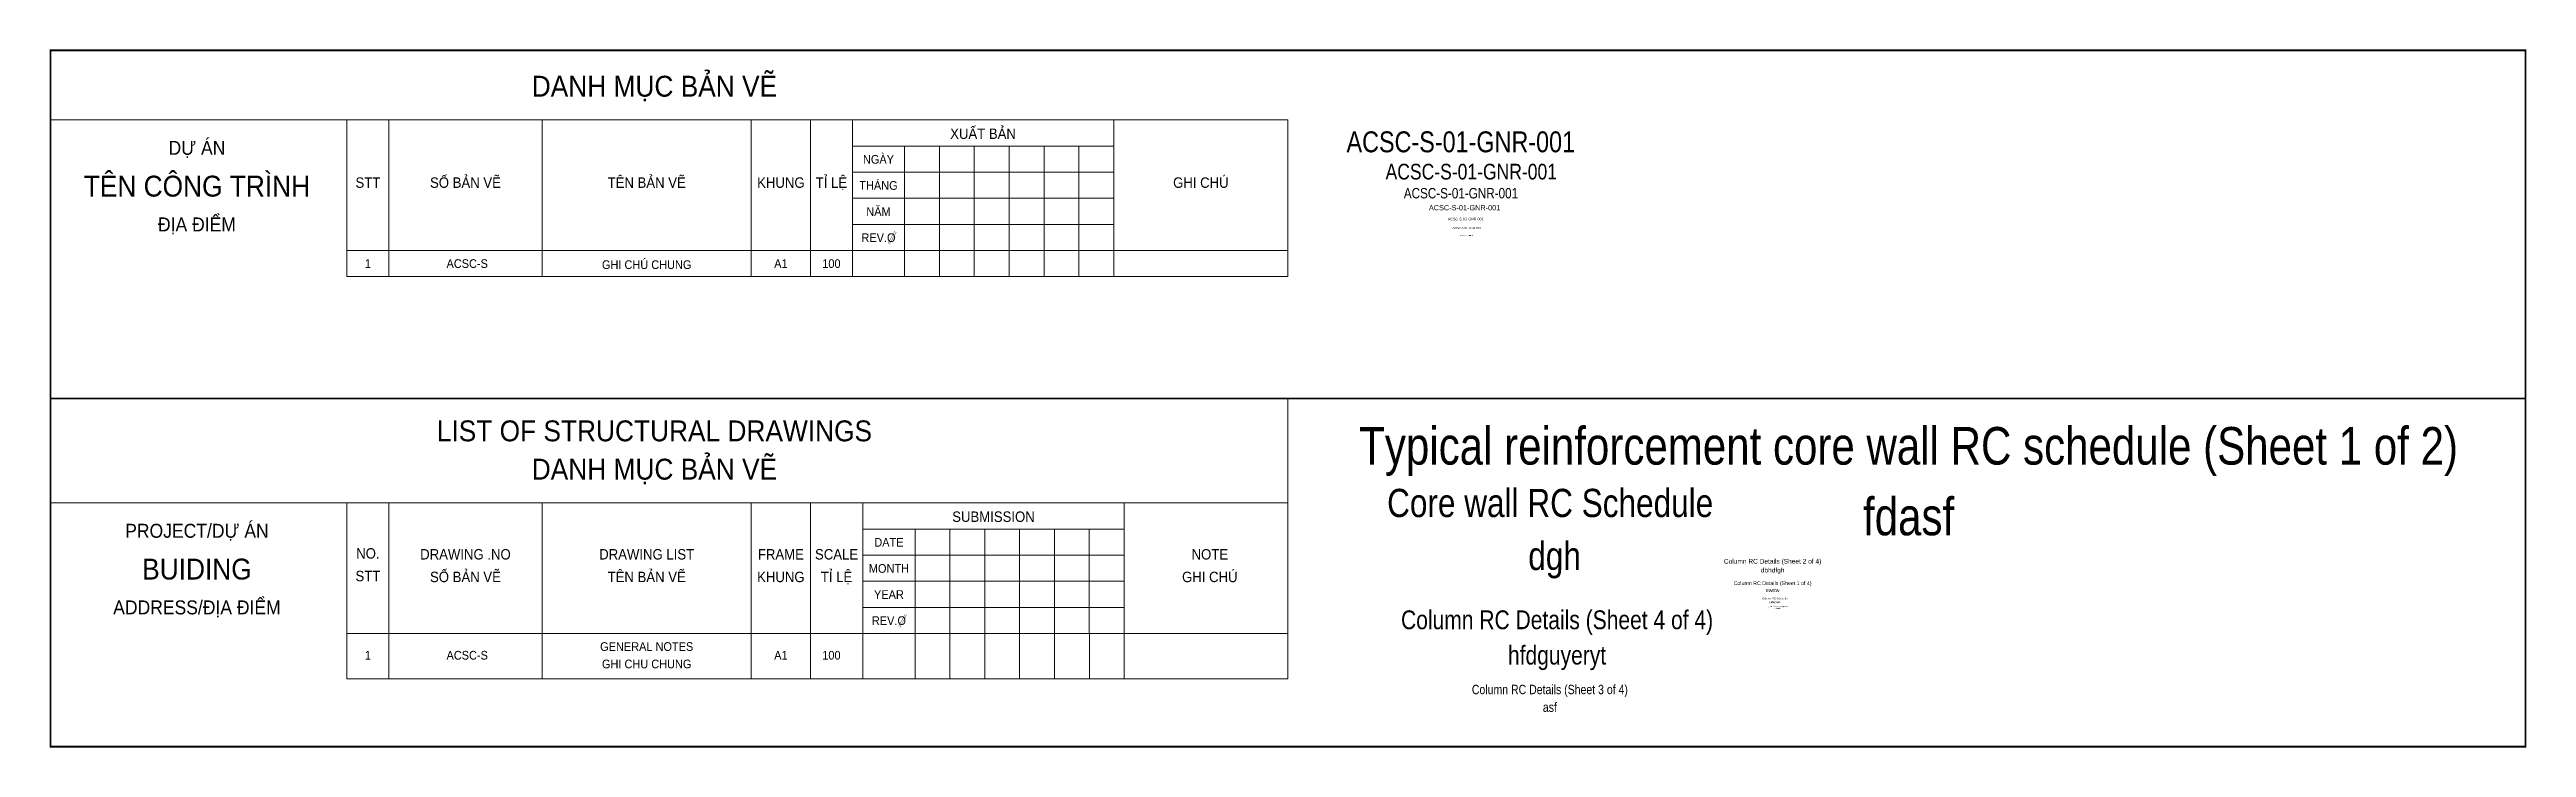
# Model space of a CAD drawing. Header units: millimetres. Extents: x 925681 to 1410834, y 71669 to 296428.
# Drawn here: x 1035284 to 1106351, y 232447 to 252497 of the extents above; entities that cross this region are included whole.
import ezdxf
from ezdxf.enums import TextEntityAlignment as Align

# ---------------------------------------------------------------- set-up
doc = ezdxf.new("R2010")
doc.units = ezdxf.units.MM
doc.header["$LTSCALE"] = 100
for name, color, linetype, lineweight in [('Ap0202_T', 141, 'Continuous', 25), ('Ap0206_K', 7, 'Continuous', 35), ('Ap0314_Kh', 253, 'Continuous', 15)]:
    doc.layers.add(name, color=color, linetype=linetype, lineweight=lineweight)
doc.styles.add('Ap_Vni-helve', font='', dxfattribs={"width": 0.8, "height": 1})
doc.styles.get('Ap_Vni-helve').set_extended_font_data('VNI-Helve')

msp = doc.modelspace()

# ---------------------------------------------------------------- texts
at = {"layer": 'Ap0314_Kh', "color": 243, "style": 'Ap_Vni-helve', "width": 0.9}
for s, p in [('DANH MUÏC BAÛN VEÕ', (1052639.1, 251142.4)), ('TEÂN COÂNG TRÌNH', (1039513.1, 248272.4)), ('DANH MUÏC BAÛN VEÕ', (1052639.1, 240142.4)), ('BUIDING', (1039513.1, 237272.4))]:
    msp.add_text(s, height=600, dxfattribs=at).set_placement(p, align=Align.CENTER)
at = {"layer": 'Ap0314_Kh', "style": 'Ap_Vni-helve', "width": 0.9}
for s, height, p in [('DÖÏ AÙN', 400, (1039513.1, 249472.4)), ('ÑÒA ÑIEÅM', 400, (1039513.1, 247272.4)), ('LIST OF STRUCTURAL DRAWINGS', 600, (1052639.1, 241242.4)), ('PROJECT/DÖÏ AÙN', 400, (1039513.1, 238472.4)), ('ADDRESS/ÑÒA ÑIEÅM', 400, (1039513.1, 236272.4))]:
    msp.add_text(s, height=height, dxfattribs=at).set_placement(p, align=Align.CENTER)

# ---------------------------------------------------------------- blocks, each defined once
blk = doc.blocks.new('KHUNGDANHMUC')
at = {"layer": 'Ap0202_T', "const_width": 10}
for points in [[(15722, 560), (15524, 204)], [(15764, 537), (15566, 180)]]:
    blk.add_lwpolyline(points, dxfattribs=at)
at = {"layer": 'Ap0206_K', "color": 130, "lineweight": 18}
for p, q in [((0, 3750), (0, 0)), ((0, 3750), (0, 0)), ((0, 3750), (27000, 3750)), ((1200, 3750), (1200, 0)), ((5600, 3750), (5600, 0)), ((11600, 3750), (11600, 0)), ((13300, 3750), (13300, 0)), ((14500, 3750), (14500, 0)), ((22000, 3750), (22000, 0)), ((27000, 3750), (27000, 0)), ((0, 0), (27000, 0))]:
    blk.add_line(p, q, dxfattribs=at)
at = {"layer": 'Ap0206_K', "color": 145, "lineweight": 18}
for p, q in [((14500, 3000), (22000, 3000)), ((16000, 3000), (16000, 0)), ((17000, 3000), (17000, 0)), ((18000, 3000), (18000, 0)), ((19000, 3000), (19000, 0)), ((20000, 3000), (20000, 0)), ((21000, 3000), (21000, 0)), ((14500, 2250), (22000, 2250)), ((14500, 1500), (22000, 1500)), ((14500, 750), (22000, 750))]:
    blk.add_line(p, q, dxfattribs=at)
at = {"layer": 'Ap0202_T', "style": 'Ap_Vni-helve', "width": 0.9}
for s, height, p in [('XUAÁT BAÛN', 300, (18250, 3205)), ('SOÁ BAÛN VEÕ', 300, (3400, 1801)), ('TEÂN BAÛN VEÕ', 300, (8600, 1801)), ('TÆ LEÄ', 300, (13900, 1801)), ('NGAØY', 250, (15250, 2494)), ('GHI CHUÙ', 300, (24500, 1801)), ('STT', 300, (600, 1801)), ('KHUNG', 300, (12450, 1801)), ('THAÙNG', 250, (15250, 1744)), ('NAÊM', 250, (15250, 994)), ('REV.O', 250, (15250, 244))]:
    blk.add_text(s, height=height, dxfattribs=at).set_placement(p, align=Align.CENTER)
blk = doc.blocks.new('VAV_DwgList_VIE')
at = {"layer": 'Ap0206_K', "color": 130, "lineweight": 18}
for p, q in [((0, 0), (0, -750)), ((1200, 0), (1200, -750)), ((5600, 0), (5600, -750)), ((11600, 0), (11600, -750)), ((13300, 0), (13300, -750)), ((14500, 0), (14500, -750)), ((22000, 0), (22000, -750)), ((27000, 0), (27000, -750))]:
    blk.add_line(p, q, dxfattribs=at)
at = {"layer": 'Ap0206_K', "color": 145, "lineweight": 18}
for p, q in [((0, 0), (27000, 0)), ((16000, 0), (16000, -750)), ((17000, 0), (17000, -750)), ((18000, 0), (18000, -750)), ((19000, 0), (19000, -750)), ((20000, 0), (20000, -750)), ((21000, 0), (21000, -750)), ((0, -750), (27000, -750))]:
    blk.add_line(p, q, dxfattribs=at)
at = {"layer": 'Ap0202_T', "style": 'Ap_Vni-helve', "width": 0.9}
for tag, p in [('STT', (600, -375)), ('SOHIEUBANVE', (3450, -375)), ('TENBANVE', (8600, -375)), ('KHUNG', (12450, -375)), ('TYLE', (13900, -375))]:
    blk.add_attdef(tag, text='', height=250, dxfattribs=at).set_placement(p, align=Align.MIDDLE)
blk = doc.blocks.new('VAV_DwgList_EN')
at = {"layer": 'Ap0206_K', "color": 130, "lineweight": 18}
for p, q in [((0, 0), (0, -1300)), ((1200, 0), (1200, -1300)), ((5600, 0), (5600, -1300)), ((11600, 0), (11600, -1300)), ((13300, 0), (13300, -1300)), ((14800, 0), (14800, -1300)), ((22300, 0), (22300, -1300)), ((27000, 0), (27000, -1300))]:
    blk.add_line(p, q, dxfattribs=at)
at = {"layer": 'Ap0206_K', "color": 145, "lineweight": 18}
for p, q in [((0, 0), (27000, 0)), ((16300, 0), (16300, -1300)), ((17300, 0), (17300, -1300)), ((18300, 0), (18300, -1300)), ((19300, 0), (19300, -1300)), ((20300, 0), (20300, -1300)), ((21300, 0), (21300, -1300)), ((0, -1300), (27000, -1300))]:
    blk.add_line(p, q, dxfattribs=at)
at = {"layer": 'Ap0202_T', "style": 'Ap_Vni-helve', "width": 0.9}
for tag, p in [('STT', (600, -625)), ('SOHIEUBANVE', (3450, -625)), ('TENANH', (8600, -375)), ('KHUNG', (12450, -625)), ('TYLE', (13900, -625))]:
    blk.add_attdef(tag, text='', height=250, dxfattribs=at).set_placement(p, align=Align.MIDDLE)
at = {"layer": 'Ap0202_T', "color": 243, "style": 'Ap_Vni-helve', "width": 0.9}
blk.add_attdef('TENVIET', text='', height=250, dxfattribs=at).set_placement((8600, -875), align=Align.MIDDLE)
blk = doc.blocks.new('blockkhungten')
at = {"layer": 'Ap0202_T', "const_width": 10}
for points in [[(58621, 25004), (58423, 24647)], [(58663, 24981), (58465, 24624)]]:
    blk.add_lwpolyline(points, dxfattribs=at)
at = {"layer": 'Ap0206_K', "color": 130, "lineweight": 18}
for p, q in [((42599, 28194), (42599, 24444)), ((42599, 28194), (69599, 28194)), ((43799, 28194), (43799, 24444)), ((48199, 28194), (48199, 24444)), ((54199, 28194), (54199, 24444)), ((55899, 28194), (55899, 24444)), ((57399, 28194), (57399, 24444)), ((64899, 28194), (64899, 24444)), ((69599, 28194), (69599, 24444)), ((42599, 24444), (69599, 24444))]:
    blk.add_line(p, q, dxfattribs=at)
at = {"layer": 'Ap0206_K', "color": 145, "lineweight": 18}
for p, q in [((57399, 27444), (64899, 27444)), ((58899, 27444), (58899, 24444)), ((59899, 27444), (59899, 24444)), ((60899, 27444), (60899, 24444)), ((61899, 27444), (61899, 24444)), ((62899, 27444), (62899, 24444)), ((63899, 27444), (63899, 24444)), ((57399, 26694), (64899, 26694)), ((57399, 25944), (64899, 25944)), ((57399, 25194), (64899, 25194))]:
    blk.add_line(p, q, dxfattribs=at)
at = {"layer": 'Ap0202_T', "style": 'Ap_Vni-helve', "width": 0.9}
for s, height, p in [('SUBMISSION', 300, (61149, 27649)), ('DATE', 250, (58149, 26938)), ('NO.', 300, (43199, 26595)), ('DRAWING .NO', 300, (45999, 26569)), ('SOÁ BAÛN VEÕ', 300, (45999, 25919)), ('DRAWING LIST', 300, (51199, 26569)), ('TEÂN BAÛN VEÕ', 300, (51199, 25919)), ('FRAME', 300, (55049, 26569)), ('SCALE', 300, (56647, 26569)), ('TÆ LEÄ', 300, (56647, 25919)), ('MONTH', 250, (58149, 26188)), ('GHI CHUÙ', 300, (67356, 25919)), ('NOTE', 300, (67356, 26569)), ('STT', 300, (43199, 25945)), ('KHUNG', 300, (55049, 25919)), ('YEAR', 250, (58149, 25438)), ('REV.O', 250, (58149, 24688))]:
    blk.add_text(s, height=height, dxfattribs=at).set_placement(p, align=Align.CENTER)
blk = doc.blocks.new('TENBANVE5')
at = {"layer": 'Ap0314_Kh', "color": 243, "style": 'Ap_Vni-helve', "width": 0.8}
blk.add_attdef('TIENGVIET5', text='', height=27, dxfattribs=at).set_placement((0, -25), align=Align.CENTER)
at = {"layer": 'Ap0314_Kh', "style": 'Ap_Vni-helve', "width": 0.8}
blk.add_attdef('TIENGANH5', text='', height=27, dxfattribs=at).set_placement((0, 25), align=Align.CENTER)
blk = doc.blocks.new('SOHIEU10')
at = {"layer": 'Ap0314_Kh', "style": 'Ap_Vni-helve', "width": 0.8}
blk.add_attdef('SOHIEU10', text='', height=30, dxfattribs=at).set_placement((0, 0), align=Align.CENTER)
blk = doc.blocks.new('TENBANVE10')
at = {"layer": 'Ap0314_Kh', "color": 243, "style": 'Ap_Vni-helve', "width": 0.8}
blk.add_attdef('TIENGVIET10', text='', height=54, dxfattribs=at).set_placement((0, -51), align=Align.CENTER)
at = {"layer": 'Ap0314_Kh', "style": 'Ap_Vni-helve', "width": 0.8}
blk.add_attdef('TIENGANH10', text='', height=54, dxfattribs=at).set_placement((0, 51), align=Align.CENTER)
blk = doc.blocks.new('SOHIEU20')
at = {"layer": 'Ap0314_Kh', "style": 'Ap_Vni-helve', "width": 0.8}
blk.add_attdef('SOHIEU20', text='', height=60, dxfattribs=at).set_placement((0, 0), align=Align.CENTER)
blk = doc.blocks.new('TENBANVE20')
at = {"layer": 'Ap0314_Kh', "color": 243, "style": 'Ap_Vni-helve', "width": 0.8}
blk.add_attdef('TIENGVIET20', text='', height=108, dxfattribs=at).set_placement((0, -101), align=Align.CENTER)
at = {"layer": 'Ap0314_Kh', "style": 'Ap_Vni-helve', "width": 0.8}
blk.add_attdef('TIENGANH20', text='', height=108, dxfattribs=at).set_placement((0, 101), align=Align.CENTER)
blk = doc.blocks.new('SOHIEU25')
at = {"layer": 'Ap0314_Kh', "style": 'Ap_Vni-helve', "width": 0.8}
blk.add_attdef('SOHIEU25', text='', height=75, dxfattribs=at).set_placement((0, 0), align=Align.CENTER)
blk = doc.blocks.new('TENBANVE25')
at = {"layer": 'Ap0314_Kh', "color": 243, "style": 'Ap_Vni-helve', "width": 0.8}
blk.add_attdef('TIENGVIET25', text='', height=135, dxfattribs=at).set_placement((0, -127), align=Align.CENTER)
at = {"layer": 'Ap0314_Kh', "style": 'Ap_Vni-helve', "width": 0.8}
blk.add_attdef('TIENGANH25', text='', height=135, dxfattribs=at).set_placement((0, 127), align=Align.CENTER)
blk = doc.blocks.new('SOHIEU50')
at = {"layer": 'Ap0314_Kh', "style": 'Ap_Vni-helve', "width": 0.8}
blk.add_attdef('SOHIEU50', text='', height=150, rotation=360, dxfattribs=at).set_placement((0, 0), align=Align.CENTER)
blk = doc.blocks.new('TENBANVE50')
at = {"layer": 'Ap0314_Kh', "color": 243, "style": 'Ap_Vni-helve', "width": 0.8}
blk.add_attdef('TIENGVIET50', text='', height=270, dxfattribs=at).set_placement((0, -254), align=Align.CENTER)
at = {"layer": 'Ap0314_Kh', "style": 'Ap_Vni-helve', "width": 0.8}
blk.add_attdef('TIENGANH50', text='', height=270, dxfattribs=at).set_placement((0, 254), align=Align.CENTER)
blk = doc.blocks.new('SOHIEU100')
at = {"layer": 'Ap0314_Kh', "style": 'Ap_Vni-helve', "width": 0.8}
blk.add_attdef('SOHIEU100', text='', height=500, rotation=360, dxfattribs=at).set_placement((0, 0), align=Align.CENTER)
blk = doc.blocks.new('TENBANVE100')
at = {"layer": 'Ap0314_Kh', "style": 'Ap_Vni-helve', "width": 0.8}
blk.add_attdef('TIENGANH100', text='', height=540, dxfattribs=at).set_placement((0, 207), align=Align.CENTER)
at = {"layer": 'Ap0314_Kh', "color": 243, "style": 'Ap_Vni-helve', "width": 0.8}
blk.add_attdef('TIENGVIET100', text='', height=540, dxfattribs=at).set_placement((0, -507), align=Align.CENTER)
blk = doc.blocks.new('SOHIEU150')
at = {"layer": 'Ap0314_Kh', "style": 'Ap_Vni-helve', "width": 0.8}
blk.add_attdef('SOHIEU150', text='', height=450, dxfattribs=at).set_placement((0, 0), align=Align.CENTER)
blk = doc.blocks.new('TENBANVE150')
at = {"layer": 'Ap0314_Kh', "style": 'Ap_Vni-helve', "width": 0.8}
blk.add_attdef('TIENGANH150', text='', height=810, dxfattribs=at).set_placement((0, 761), align=Align.CENTER)
at = {"layer": 'Ap0314_Kh', "color": 243, "style": 'Ap_Vni-helve', "width": 0.8}
blk.add_attdef('TIENGVIET150', text='', height=810, dxfattribs=at).set_placement((0, -761), align=Align.CENTER)
blk = doc.blocks.new('SOHIEU200')
at = {"layer": 'Ap0314_Kh', "style": 'Ap_Vni-helve', "width": 0.8}
blk.add_attdef('SOHIEU200', text='', height=600, dxfattribs=at).set_placement((0, 0), align=Align.CENTER)
blk = doc.blocks.new('TENBANVE200')
at = {"layer": 'Ap0314_Kh', "style": 'Ap_Vni-helve', "width": 0.8}
blk.add_attdef('TIENGANH200', text='', height=1080, dxfattribs=at).set_placement((0, 1015), align=Align.CENTER)
at = {"layer": 'Ap0314_Kh', "color": 243, "style": 'Ap_Vni-helve', "width": 0.8}
blk.add_attdef('TIENGVIET200', text='', height=1080, dxfattribs=at).set_placement((0, -1015), align=Align.CENTER)

# ---------------------------------------------------------------- linework, layer by layer
at = {"layer": 'Ap0206_K', "color": 130, "lineweight": 18}
for p, q in [((1035308.7, 250472.4), (1070817.5, 250472.4)), ((1070817.5, 242472.4), (1070817.5, 239472.4)), ((1035308.7, 239472.4), (1070817.5, 239472.4))]:
    msp.add_line(p, q, dxfattribs=at)
at = {"layer": 'Defpoints', "const_width": 50}
for points in [[(1035308.7, 252472.4), (1106326.4, 252472.4), (1106326.4, 242472.4), (1035308.7, 242472.4)], [(1035308.7, 242472.4), (1106326.4, 242472.4), (1106326.4, 232472.4), (1035308.7, 232472.4)]]:
    msp.add_lwpolyline(points, close=True, dxfattribs=at)

# ---------------------------------------------------------------- block references
at = {"layer": 'Ap0202_T'}
for name, p in [('KHUNGDANHMUC', (1043817.5, 246722.4)), ('blockkhungten', (1001218.2, 211278.5))]:
    msp.add_blockref(name, p, dxfattribs=at)
for name, p, values in [('VAV_DwgList_VIE', (1043817.5, 246722.4), {'STT': '1', 'SOHIEUBANVE': 'ACSC-S', 'TENBANVE': 'GHI CHUÙ CHUNG', 'KHUNG': 'A1', 'TYLE': '100'}), ('VAV_DwgList_EN', (1043817.5, 235722.4), {'TYLE': '100', 'KHUNG': 'A1', 'TENANH': 'GENERAL NOTES', 'SOHIEUBANVE': 'ACSC-S', 'STT': '1', 'TENVIET': 'GHI CHU CHUNG'})]:
    msp.add_blockref(name, p, dxfattribs=at).add_auto_attribs(values)
at = {"layer": 'Ap0206_K'}
for name, p, values in [('SOHIEU200', (1075775.6, 249544.8), {'SOHIEU200': 'ACSC-S-01-GNR-001'}), ('SOHIEU150', (1076076.3, 248763.3), {'SOHIEU150': 'ACSC-S-01-GNR-001'}), ('SOHIEU50', (1075884.4, 247877.2), {'SOHIEU50': 'ACSC-S-01-GNR-001'}), ('SOHIEU25', (1075918, 247590.1), {'SOHIEU25': 'ACSC-S-01-GNR-001'}), ('SOHIEU20', (1075945.4, 247338.4), {'SOHIEU20': 'ACSC-S-01-GNR-001'}), ('SOHIEU10', (1075958.8, 247140.5), {'SOHIEU10': 'ACSC-S-01-GNR-001'}), ('TENBANVE200', (1088623.7, 239558.2), {'TIENGANH200': 'Typical reinforcement core wall RC schedule (Sheet 1 of 2)', 'TIENGVIET200': 'fdasf'}), ('TENBANVE150', (1078465.6, 238306.5), {'TIENGANH150': 'Core wall RC Schedule ', 'TIENGVIET150': 'dgh'}), ('TENBANVE25', (1084722.6, 237602.6), {'TIENGVIET25': 'dbhdfgh', 'TIENGANH25': 'Column RC Details (Sheet 2 of 4)'}), ('TENBANVE20', (1084721.3, 237012.4), {'TIENGVIET20': 'ewrtw', 'TIENGANH20': 'Column RC Details (Sheet 1 of 4)'}), ('TENBANVE10', (1084787.1, 236652.1), {'TIENGVIET10': 'gafsgfasd', 'TIENGANH10': 'Column RC Schedule'}), ('TENBANVE5', (1084866.4, 236453.9), {'TIENGVIET5': 'kofasdfasd', 'TIENGANH5': 'Column Key Plan & General Notes'}), ('TENBANVE50', (1078331.2, 233725.1), {'TIENGANH50': 'Column RC Details (Sheet 3 of 4)', 'TIENGVIET50': 'asf'})]:
    msp.add_blockref(name, p, dxfattribs=at).add_auto_attribs(values)
ref = msp.add_blockref('SOHIEU100', (1075779.9, 248219.3), dxfattribs=at)
ref.add_attrib('SOHIEU100', 'ACSC-S-01-GNR-001', dxfattribs={"layer": 'Ap0314_Kh', "height": 300, "rotation": 360, "style": 'Ap_Vni-helve', "width": 0.8}).set_placement((1075779.9, 248219.3), align=Align.CENTER)
ref = msp.add_blockref('TENBANVE100', (1078537.5, 235338.8), dxfattribs=at)
ref.add_attrib('TIENGVIET100', 'hfdguyeryt', dxfattribs={"layer": 'Ap0314_Kh', "color": 243, "height": 540, "style": 'Ap_Vni-helve', "width": 0.8}).set_placement((1078537.5, 234831.5), align=Align.CENTER)
ref.add_attrib('TIENGANH100', 'Column RC Details (Sheet 4 of 4)', dxfattribs={"layer": 'Ap0314_Kh', "height": 540, "style": 'Ap_Vni-helve', "width": 0.8}).set_placement((1078537.5, 235846.1), align=Align.CENTER)

msp.set_redraw_order([(e.dxf.handle, doc.entitydb.next_handle()) for e in msp.query("TEXT MTEXT ATTDEF DIMENSION ARC_DIMENSION")])  # texts and dimensions are drawn at this point

doc.saveas('drawing.dxf')
